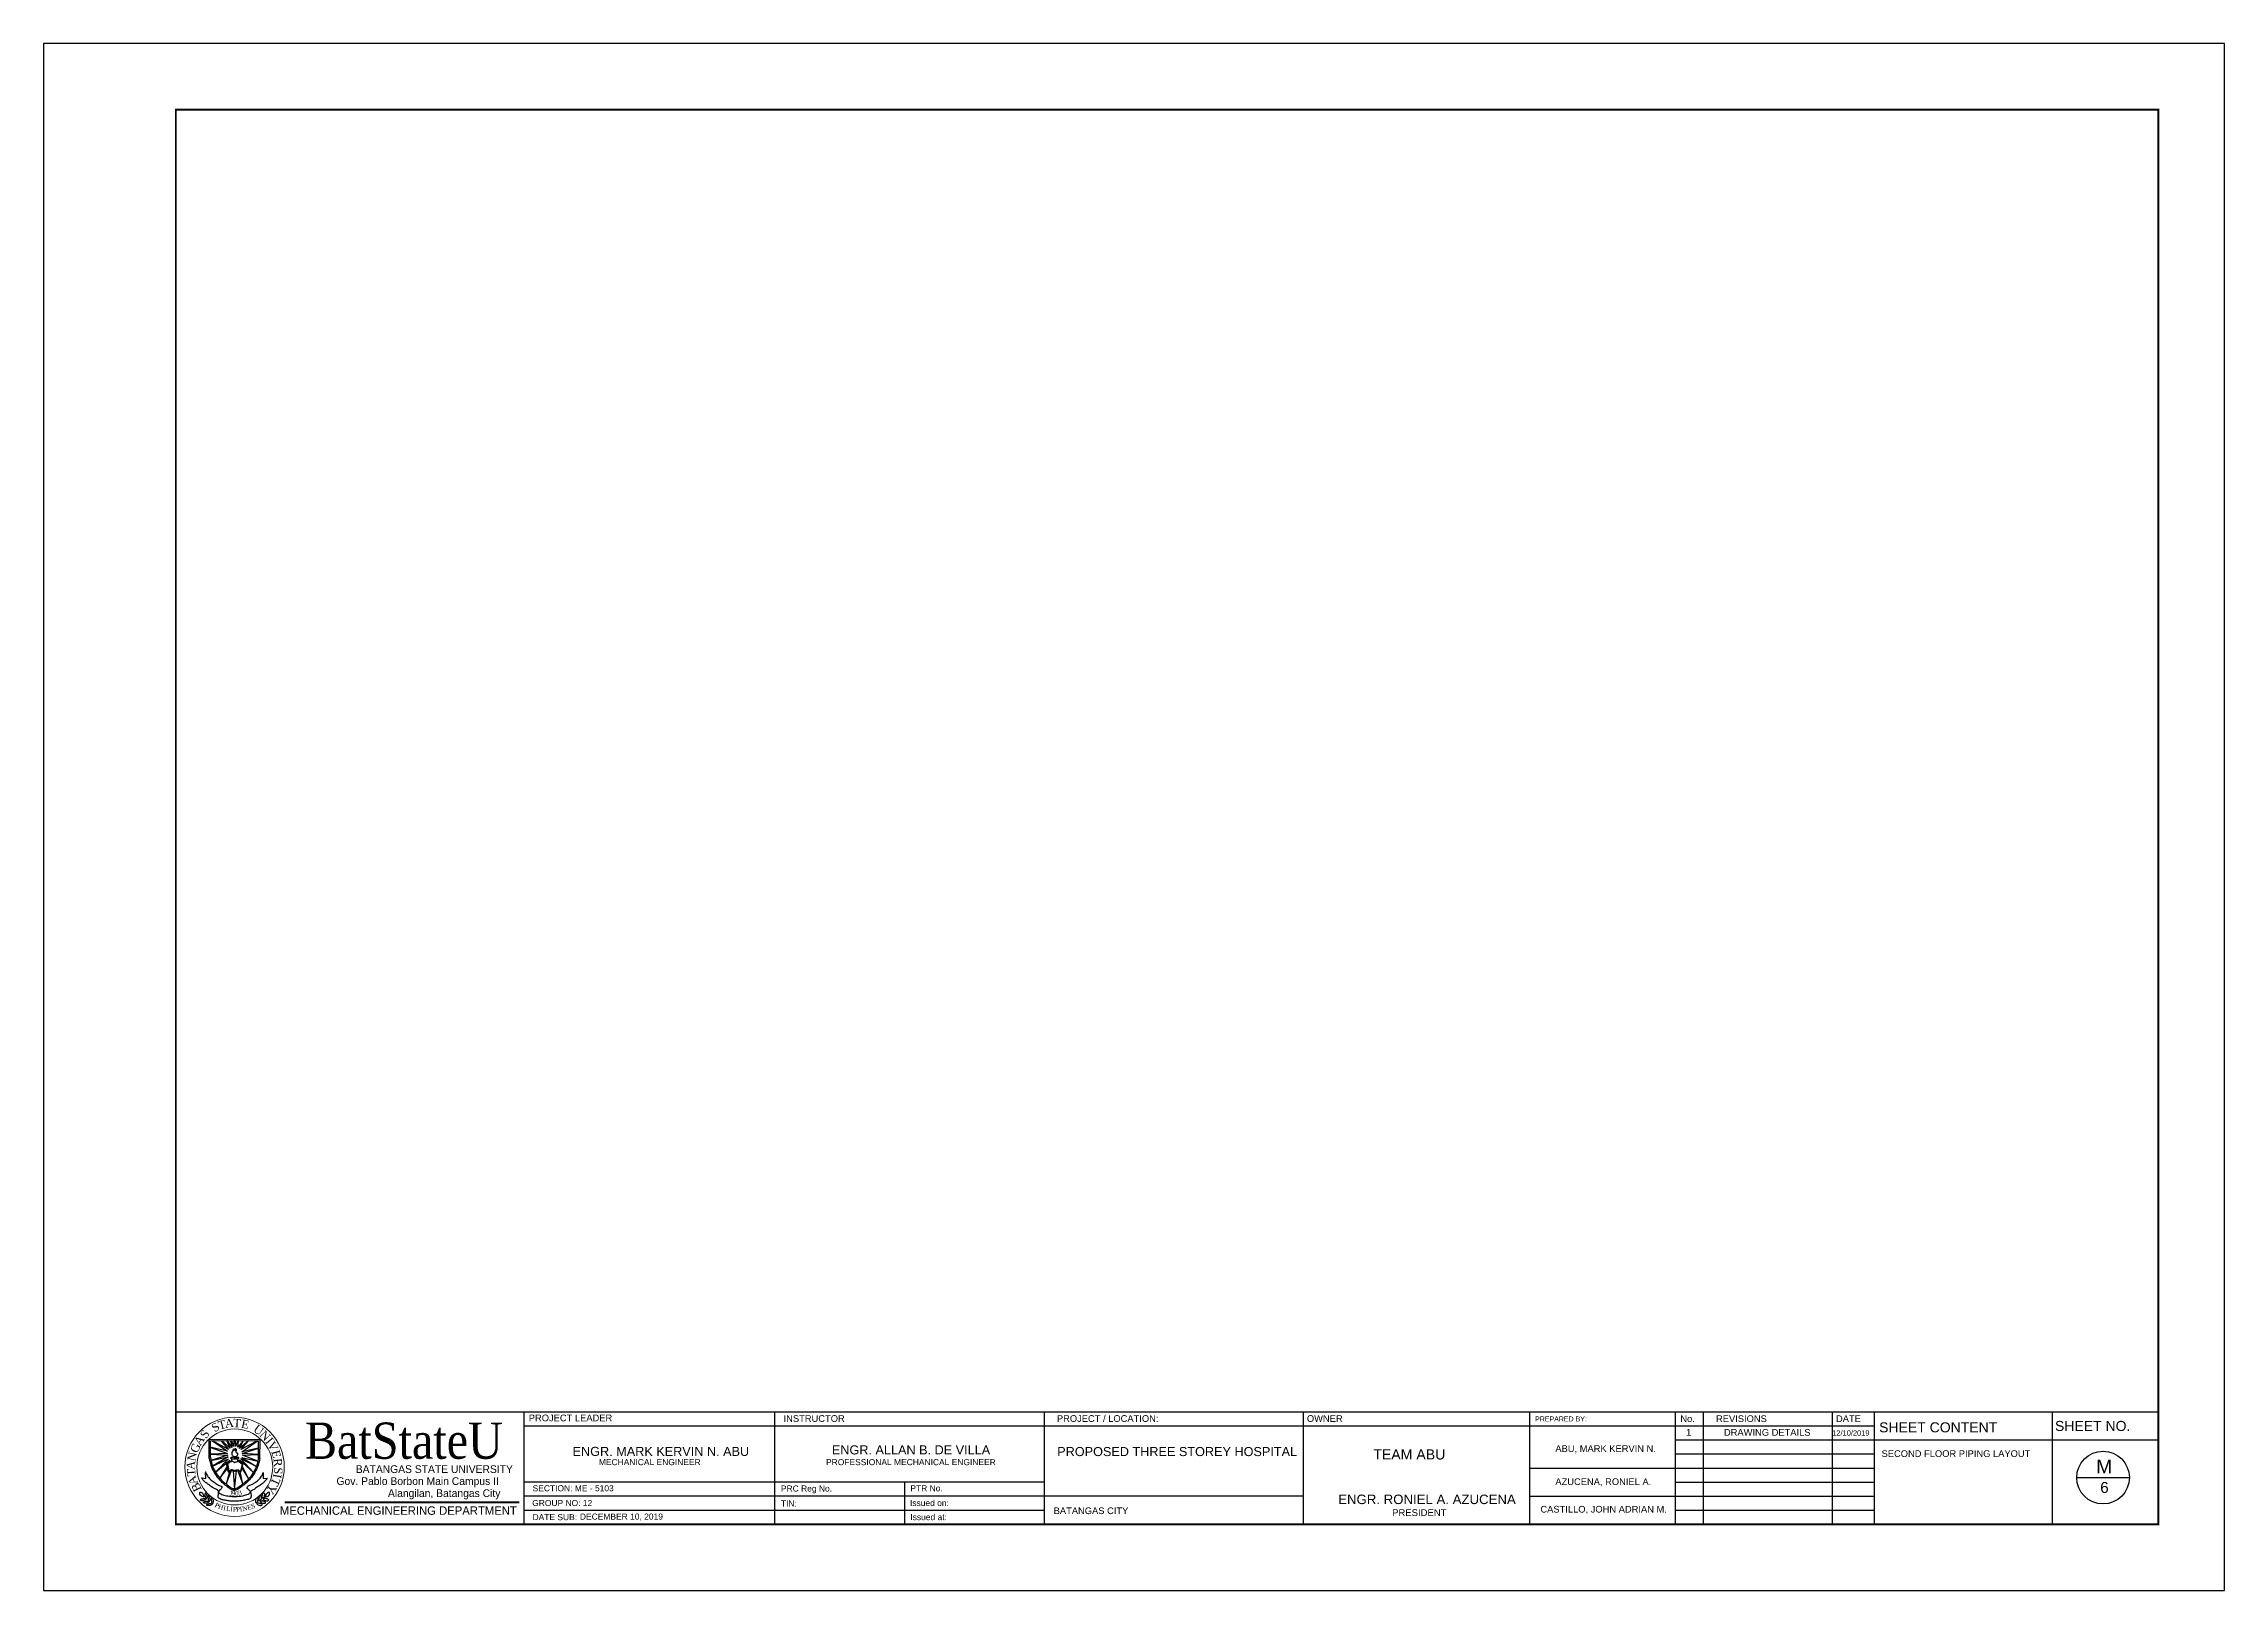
# Model space of a CAD drawing. Header units: millimetres. Extents: x 3 to 421, y 1 to 337.
# Drawn here: x 310.5 to 409.7, y 266.3 to 336.7 of the extents above; entities that cross this region are included whole.
import ezdxf
from ezdxf.enums import TextEntityAlignment as Align

# ---------------------------------------------------------------- set-up
doc = ezdxf.new("R2010")
doc.units = ezdxf.units.MM
doc.header["$MEASUREMENT"] = 0
for name, color, linetype in [('.1', 1, 'Continuous'), ('SHEET', 3, 'Continuous'), ('text', 7, 'Continuous')]:
    doc.layers.add(name, color=color, linetype=linetype)
for name, color, linetype, lineweight in [('stair', 134, 'Continuous', 0), ('texts', 2, 'Continuous', 18), ('WALL', 4, 'Continuous', 30)]:
    doc.layers.add(name, color=color, linetype=linetype, lineweight=lineweight)
doc.styles.add('arial', font='arial.ttf')
doc.styles.add('CGOTHIC', font='GOTHIC.TTF')
doc.styles.add('GARAMOND', font='GARA.TTF')
doc.styles.get("Standard").update_dxf_attribs({"font": 'arial.ttf'})

msp = doc.modelspace()

# ---------------------------------------------------------------- texts
at = {"attachment_point": 1}
for s, insert, char_height, width, rotation in [('{\\fTimes New Roman|b0|i0|c0|p18;\\C1;T}', (318.379, 273.96), 0.37713, 29.67394, 14.44799), ('{\\fTimes New Roman|b0|i0|c0|p18;\\C1;A}', (318.702, 274.057), 0.37713, 29.67394, 5.71852), ('{\\fTimes New Roman|b0|i0|c0|p18;\\C1;T}', (319.118, 274.091), 0.37713, 0.3193, 356.81503), ('{\\fTimes New Roman|b0|i0|c0|p18;\\C1;E}', (319.515, 274.063), 0.37713, 29.67394, 348.69045), ('{\\fTimes New Roman|b0|i0|c0|p18;\\C1;A}', (317.289, 273.041), 0.37713, 29.67394, 56.11039), ('{\\fTimes New Roman|b0|i0|c0|p18;\\C1;S}', (317.564, 273.368), 0.37713, 29.67394, 56.11039), ('{\\fTimes New Roman|b0|i0|c0|p18;\\C1;S}', (318.063, 273.783), 0.37713, 29.67394, 33.23179), ('{\\fTimes New Roman|b0|i0|c0|p18;\\C1;U}', (320.207, 273.854), 0.37713, 29.67394, 323.50126), ('{\\fTimes New Roman|b0|i0|c0|p18;\\C1;N}', (320.543, 273.597), 0.37713, 29.67394, 314.13564), ('{\\fTimes New Roman|b0|i0|c0|p18;\\C1;I}', (320.844, 273.283), 0.37713, 29.67394, 308.6454), ('{\\fTimes New Roman|b0|i0|c0|p18;\\C1;V}', (320.975, 273.114), 0.37713, 29.67394, 298.20017), ('{\\fTimes New Roman|b0|i0|c0|p18;\\C1;A}', (316.97, 271.782), 0.37713, 29.67394, 85.53705), ('{\\fTimes New Roman|b0|i0|c0|p18;\\C1;N}', (317.001, 272.216), 0.37713, 29.67394, 77.56161), ('{\\fTimes New Roman|b0|i0|c0|p18;\\C1;G}', (317.125, 272.654), 0.37713, 29.67394, 65.93474), ('{\\fTimes New Roman|b0|i0|c0|p18;\\C1;E}', (321.2, 272.702), 0.37713, 29.67394, 285.47868), ('{\\fTimes New Roman|b0|i0|c0|p18;\\C1;R}', (321.308, 272.311), 0.37713, 29.67394, 276.19955), ('{\\fTimes New Roman|b0|i0|c0|p18;\\C1;T}', (317.021, 271.461), 0.37713, 29.67394, 94.26652), ('{\\fTimes New Roman|b0|i0|c0|p18;\\C1;A}', (317.155, 271.028), 0.37713, 29.67394, 110.36673), ('{\\fTimes New Roman|b0|i0|c0|p18;\\C1;B}', (317.337, 270.722), 0.37713, 29.67394, 115.18408), ('{\\fTimes New Roman|b0|i0|c0|p18;\\C1;Y}', (321.116, 270.947), 0.37713, 29.67394, 237.49398), ('{\\fTimes New Roman|b0|i0|c0|p18;\\C1;T}', (321.266, 271.299), 0.37713, 29.67394, 245.97799), ('{\\fTimes New Roman|b0|i0|c0|p18;\\C1;I}', (321.313, 271.543), 0.37713, 29.67394, 259.8108), ('{\\fTimes New Roman|b0|i0|c0|p18;\\C1;S}', (321.355, 271.869), 0.37713, 29.67394, 266.05857), ('{\\fTimes New Roman|b0|i0|c0|p18;\\C1;P}', (318.332, 270.283), 0.21119, 29.67394, 333.24497), ('{\\fTimes New Roman|b0|i0|c0|p18;\\C1;P}', (318.338, 270.283), 0.21119, 29.67394, 333.24497), ('{\\fTimes New Roman|b0|i0|c0|p18;\\C1;H}', (318.464, 270.209), 0.21119, 29.67394, 342.36893), ('{\\fTimes New Roman|b0|i0|c0|p18;\\C1;I}', (318.679, 270.139), 0.21119, 29.67394, 350.74463), ('{\\fTimes New Roman|b0|i0|c0|p18;\\C1;L}', (318.81, 270.119), 0.21119, 29.67394, 350.69674), ('{\\fTimes New Roman|b0|i0|c0|p18;\\C1;1}', (318.954, 270.827), 0.21119, 29.67394, 350.69674), ('{\\fTimes New Roman|b0|i0|c0|p18;\\C1;I}', (318.986, 270.086), 0.21119, 29.67394, 357.83253), ('{\\fTimes New Roman|b0|i0|c0|p18;\\C1;9}', (319.035, 270.805), 0.21119, 29.67394, 359.89652), ('{\\fTimes New Roman|b0|i0|c0|p18;\\C1;P}', (319.092, 270.077), 0.21119, 29.67394, 359.89652), ('{\\fTimes New Roman|b0|i0|c0|p18;\\C1;0}', (319.192, 270.801), 0.21119, 29.67394, 359.89652), ('{\\fTimes New Roman|b0|i0|c0|p18;\\C1;P}', (319.225, 270.07), 0.21119, 29.67394, 7.51618), ('{\\fTimes New Roman|b0|i0|c0|p18;\\C1;3}', (319.306, 270.804), 0.21119, 29.67394, 14.57269), ('{\\fTimes New Roman|b0|i0|c0|p18;\\C1;I}', (319.386, 270.077), 0.21119, 29.67394, 9.03911), ('{\\fTimes New Roman|b0|i0|c0|p18;\\C1;N}', (319.495, 270.087), 0.21119, 29.67394, 12.92447), ('{\\fTimes New Roman|b0|i0|c0|p18;\\C1;E}', (319.718, 270.143), 0.21119, 29.67394, 14.57269), ('{\\fTimes New Roman|b0|i0|c0|p18;\\C1;S}', (319.897, 270.195), 0.21119, 29.67394, 14.57269)]:
    msp.add_mtext(s, dxfattribs=dict(at, insert=insert, char_height=char_height, width=width, rotation=rotation))
at = {"layer": 'SHEET', "color": 1, "style": 'arial'}
for s, height, p in [('M', 0.624, (403.915, 271.6)), ('6', 0.499, (404.096, 270.713))]:
    msp.add_text(s, height=height, dxfattribs=at).set_placement(p)
at = {"layer": 'text', "style": 'arial'}
for s, height, p in [('PROJECT LEADER', 0.30409, (332.56, 273.977)), ('INSTRUCTOR', 0.304, (344.159, 273.95)), ('PROJECT / LOCATION:', 0.30402, (356.601, 273.95)), ('PROJECT / LOCATION:', 0.30402, (356.601, 273.95)), ('PROJECT / LOCATION:', 0.30402, (356.601, 273.95)), ('OWNER', 0.304, (367.982, 273.95)), ('PREPARED BY: ', 0.22802, (378.373, 273.968)), ('No.', 0.304, (384.982, 273.942)), ('REVISIONS', 0.304, (386.608, 273.942)), ('DATE', 0.304, (392.069, 273.942)), ('1', 0.304, (385.245, 273.323)), ('DRAWING DETAILS', 0.30402, (386.968, 273.318)), ('12/10/2019', 0.2432, (391.895, 273.323)), ('SHEET CONTENT', 0.45603, (394.032, 273.473)), ('SHEET NO.', 0.456, (402.038, 273.536)), ('ENGR. MARK KERVIN N. ABU', 0.41257, (334.554, 272.4)), ('MECHANICAL ENGINEER', 0.27505, (335.751, 271.979)), ('PROFESSIONAL MECHANICAL ENGINEER', 0.27505, (346.092, 271.979)), ('ENGR. ALLAN B. DE VILLA', 0.41257, (346.358, 272.468)), ('PROPOSED THREE STOREY HOSPITAL', 0.41257, (356.616, 272.392)), ('TEAM ABU', 0.4598, (371.002, 272.238)), ('ABU, MARK KERVIN N.', 0.30402, (379.293, 272.58)), ('SECOND FLOOR PIPING LAYOUT', 0.30402, (394.143, 272.352)), ('SECTION: ME - 5103', 0.27505, (332.734, 270.792)), ('PRC Reg No.', 0.27505, (344.038, 270.779)), ('PTR No.', 0.275, (349.932, 270.792)), ('AZUCENA, RONIEL A.', 0.30402, (379.293, 271.074)), ('GROUP NO: 12', 0.27505, (332.716, 270.119)), ('TIN:', 0.275, (344.038, 270.096)), ('Issued on:', 0.275, (349.913, 270.119)), ('BATANGAS CITY', 0.30402, (356.454, 269.751)), ('ENGR. RONIEL A. AZUCENA', 0.43038, (369.407, 270.208)), ('CASTILLO, JOHN ADRIAN M.', 0.30402, (378.613, 269.822)), ('DATE SUB:', 0.275, (332.731, 269.476)), ('DECEMBER 10, 2019', 0.27505, (334.888, 269.502)), ('Issued at:', 0.275, (349.929, 269.476)), ('PRESIDENT', 0.3099, (371.86, 269.664))]:
    msp.add_text(s, height=height, dxfattribs=at).set_placement(p)
at = {"layer": 'text', "width": 1}
for s, height, style, p in [('BatStateU', 1.6503, 'GARAMOND', (326.874, 272.27)), ('Gov. Pablo Borbon Main Campus II', 0.35128, 'CGOTHIC', (327.501, 271.078)), ('BATANGAS STATE UNIVERSITY', 0.35128, 'CGOTHIC', (328.26, 271.623)), ('Alangilan, Batangas City', 0.35128, 'CGOTHIC', (328.709, 270.529))]:
    msp.add_text(s, height=height, dxfattribs=dict(at, style=style)).set_placement(p, align=Align.CENTER)
at = {"layer": 'WALL', "color": 250, "linetype": 'Continuous', "lineweight": 0, "insert": (321.229, 270.104), "char_height": 0.38403, "width": 12.18966, "attachment_point": 1}
msp.add_mtext('{\\fCentury Gothic|b0|i0|c0|p34;\\C7;MECHANICAL ENGINEERING DEPARTMENT}', dxfattribs=at)

# ---------------------------------------------------------------- linework, layer by layer
at = {"layer": '.1', "color": 0}
for p, q in [((409.749, 336.676), (310.473, 336.676)), ((310.473, 336.676), (310.473, 266.281)), ((409.749, 266.281), (409.749, 336.676)), ((310.473, 266.281), (409.749, 266.281))]:
    msp.add_line(p, q, dxfattribs=at)
at = {"layer": '.1', "linetype": 'Continuous', "ltscale": 0.5}
msp.add_line((343.746, 274.409), (343.746, 269.289), dxfattribs=at)
for p, q in [((318.016, 272.286), (318.016, 273.153)), ((318.065, 272.321), (318.065, 273.09)), ((318.895, 272.693), (318.157, 273.09)), ((318.157, 273.09), (318.841, 272.617)), ((318.597, 273.09), (318.564, 273.056)), ((318.564, 273.056), (318.895, 272.693)), ((318.955, 272.747), (318.597, 273.09)), ((318.847, 273.09), (318.82, 273.09)), ((318.82, 273.09), (318.955, 272.747)), ((319.037, 272.785), (318.847, 273.09)), ((319.037, 273.09), (318.979, 273.072)), ((318.979, 273.072), (319.037, 272.785)), ((319.118, 272.829), (319.037, 273.09)), ((319.14, 273.09), (319.118, 272.829)), ((319.216, 273.09), (319.14, 273.09)), ((319.313, 273.09), (319.216, 272.834)), ((319.216, 272.834), (319.216, 273.09)), ((319.552, 273.09), (319.313, 272.796)), ((319.313, 272.796), (319.351, 273.09)), ((319.351, 273.09), (319.313, 273.09)), ((319.802, 273.09), (319.395, 272.742)), ((319.395, 272.742), (319.552, 273.09)), ((320.214, 273.09), (319.454, 272.688)), ((319.454, 272.688), (319.802, 273.09)), ((319.492, 272.585), (320.214, 273.09)), ((320.263, 272.314), (320.263, 273.09)), ((320.312, 272.286), (320.328, 273.149)), ((318.841, 272.617), (318.044, 272.791)), ((318.044, 272.791), (318.841, 272.514)), ((318.841, 272.514), (318.092, 272.482)), ((318.092, 272.482), (318.863, 272.427)), ((318.863, 272.427), (318.092, 272.193)), ((318.092, 272.193), (318.868, 272.362)), ((318.868, 272.362), (318.166, 271.931)), ((318.166, 271.931), (318.895, 272.265)), ((318.895, 272.265), (318.299, 271.656)), ((318.299, 271.656), (318.95, 272.2)), ((318.78, 272.058), (318.857, 271.702)), ((318.84, 272.05), (318.898, 271.72)), ((319.026, 272.272), (319.026, 272.171)), ((319.305, 272.26), (319.305, 272.159)), ((320.022, 271.643), (319.389, 272.216)), ((319.516, 272.021), (319.435, 271.714)), ((320.16, 271.925), (319.454, 272.265)), ((319.454, 272.265), (320.022, 271.643)), ((319.466, 271.696), (319.561, 272.06)), ((320.263, 272.753), (319.492, 272.585)), ((319.492, 272.33), (320.16, 271.925)), ((319.492, 272.33), (320.23, 272.161)), ((319.514, 272.503), (320.263, 272.753)), ((320.263, 272.471), (319.514, 272.503)), ((319.525, 272.427), (320.263, 272.471)), ((320.23, 272.161), (319.525, 272.427)), ((317.669, 271.408), (317.853, 271.37)), ((317.853, 271.37), (317.843, 271.645)), ((318.814, 271.896), (318.503, 271.38)), ((318.503, 271.38), (318.825, 271.815)), ((318.784, 271.117), (319.031, 271.733)), ((318.939, 271.679), (318.784, 271.117)), ((319.096, 271.717), (319.164, 270.879)), ((319.164, 270.879), (319.248, 271.722)), ((319.319, 271.717), (319.538, 271.111)), ((319.538, 271.111), (319.416, 271.684)), ((319.498, 271.847), (319.801, 271.353)), ((319.801, 271.353), (319.53, 271.918)), ((320.461, 271.648), (320.472, 271.377)), ((320.472, 271.377), (320.653, 271.383))]:
    msp.add_line(p, q)
for points in [[(318.016, 272.286), (318.087, 271.986), (318.233, 271.65), (318.434, 271.368), (318.836, 271.005), (319.107, 270.847), (319.161, 270.831)], [(318.065, 272.321), (318.136, 272.021), (318.282, 271.684), (318.483, 271.402), (318.885, 271.039), (319.156, 270.882), (319.21, 270.866)], [(318.78, 272.058), (318.779, 272.096), (318.836, 272.104), (318.898, 272.128), (318.973, 272.166), (319.026, 272.171), (319.026, 272.195)], [(320.263, 272.321), (320.193, 272.021), (320.046, 271.684), (319.845, 271.402), (319.444, 271.039), (319.173, 270.882), (319.118, 270.866)], [(320.312, 272.286), (320.242, 271.986), (320.095, 271.65), (319.895, 271.368), (319.493, 271.005), (319.222, 270.847), (319.167, 270.831)], [(319.56, 272.056), (319.548, 272.099), (319.487, 272.085), (319.452, 272.102), (319.426, 272.134), (319.388, 272.157), (319.356, 272.18), (319.305, 272.18)], [(318.857, 271.702), (318.907, 271.667), (318.959, 271.679), (318.994, 271.716), (319.031, 271.733), (319.084, 271.733), (319.124, 271.725), (319.165, 271.704), (319.231, 271.719), (319.272, 271.731), (319.319, 271.717), (319.416, 271.684), (319.466, 271.696)], [(318.898, 271.72), (318.953, 271.72), (318.962, 271.743), (318.999, 271.763), (319.063, 271.778), (319.124, 271.749), (319.162, 271.743), (319.211, 271.746), (319.249, 271.763), (319.304, 271.769), (319.339, 271.766), (319.371, 271.743), (319.388, 271.728), (319.435, 271.714)], [(317.751, 270.539), (317.642, 270.578), (317.592, 270.656), (317.585, 270.732), (317.595, 270.745), (317.662, 270.739), (317.728, 270.679), (317.754, 270.62), (317.762, 270.565), (317.762, 270.537), (317.756, 270.537), (317.741, 270.552), (317.74, 270.552)], [(317.857, 270.428), (317.795, 270.381), (317.707, 270.363), (317.653, 270.365), (317.609, 270.391), (317.608, 270.409), (317.65, 270.436), (317.692, 270.451), (317.744, 270.459), (317.763, 270.465), (317.802, 270.455), (317.853, 270.427), (317.855, 270.42)], [(317.995, 270.309), (317.933, 270.263), (317.845, 270.244), (317.791, 270.246), (317.747, 270.273), (317.746, 270.29), (317.788, 270.317), (317.83, 270.333), (317.882, 270.341), (317.902, 270.347), (317.94, 270.336), (317.992, 270.308), (317.994, 270.302)], [(317.884, 270.464), (317.912, 270.536), (317.905, 270.626), (317.887, 270.678), (317.85, 270.712), (317.832, 270.709), (317.819, 270.66), (317.815, 270.616), (317.822, 270.564), (317.822, 270.543), (317.843, 270.509), (317.884, 270.468), (317.891, 270.468)], [(318.146, 270.202), (318.085, 270.155), (317.997, 270.137), (317.942, 270.139), (317.899, 270.166), (317.897, 270.183), (317.939, 270.21), (317.981, 270.226), (318.033, 270.234), (318.053, 270.239), (318.092, 270.229), (318.143, 270.201), (318.145, 270.194)], [(318.022, 270.346), (318.05, 270.418), (318.043, 270.507), (318.026, 270.559), (317.988, 270.593), (317.971, 270.59), (317.957, 270.542), (317.953, 270.497), (317.96, 270.445), (317.96, 270.425), (317.981, 270.39), (318.022, 270.349), (318.029, 270.349)], [(318.173, 270.238), (318.201, 270.311), (318.194, 270.4), (318.177, 270.452), (318.139, 270.486), (318.122, 270.483), (318.108, 270.435), (318.105, 270.39), (318.111, 270.338), (318.111, 270.318), (318.132, 270.283), (318.173, 270.242), (318.18, 270.242)], [(320.151, 270.255), (320.127, 270.328), (320.137, 270.417), (320.157, 270.468), (320.196, 270.501), (320.213, 270.497), (320.225, 270.448), (320.226, 270.403), (320.217, 270.352), (320.216, 270.331), (320.194, 270.298), (320.151, 270.258), (320.144, 270.259)], [(320.177, 270.218), (320.237, 270.168), (320.323, 270.146), (320.378, 270.146), (320.423, 270.171), (320.425, 270.188), (320.384, 270.217), (320.342, 270.234), (320.291, 270.244), (320.272, 270.251), (320.233, 270.242), (320.18, 270.216), (320.178, 270.21)], [(320.307, 270.356), (320.282, 270.429), (320.293, 270.518), (320.312, 270.569), (320.352, 270.602), (320.369, 270.598), (320.38, 270.549), (320.382, 270.504), (320.373, 270.453), (320.372, 270.432), (320.35, 270.399), (320.307, 270.359), (320.3, 270.36)], [(320.332, 270.318), (320.392, 270.269), (320.479, 270.247), (320.533, 270.247), (320.578, 270.272), (320.58, 270.289), (320.539, 270.317), (320.498, 270.335), (320.447, 270.345), (320.427, 270.352), (320.388, 270.343), (320.336, 270.317), (320.334, 270.311)], [(320.45, 270.468), (320.425, 270.542), (320.436, 270.631), (320.455, 270.682), (320.495, 270.715), (320.512, 270.71), (320.523, 270.662), (320.525, 270.617), (320.516, 270.566), (320.515, 270.545), (320.493, 270.511), (320.45, 270.472), (320.443, 270.472)], [(320.475, 270.431), (320.535, 270.382), (320.622, 270.36), (320.676, 270.359), (320.721, 270.384), (320.723, 270.402), (320.682, 270.43), (320.641, 270.448), (320.59, 270.458), (320.57, 270.464), (320.531, 270.456), (320.479, 270.43), (320.477, 270.423)], [(320.586, 270.538), (320.696, 270.572), (320.75, 270.648), (320.76, 270.724), (320.75, 270.737), (320.683, 270.734), (320.614, 270.676), (320.586, 270.619), (320.576, 270.564), (320.574, 270.537), (320.581, 270.536), (320.596, 270.55), (320.598, 270.55)]]:
    msp.add_spline(points, degree=3)
for points, end_tangent in [([(318.84, 272.05), (318.915, 272.091), (318.968, 272.137), (319.02, 272.151), (319.072, 272.157), (319.124, 272.137), (319.144, 272.111), (319.165, 272.096), (319.194, 272.123), (319.26, 272.137), (319.324, 272.149), (319.394, 272.117), (319.44, 272.07), (319.498, 272.05), (319.516, 272.059), (319.516, 272.021)], (0, -1)), ([(319.012, 272.342), (319.1, 272.337), (319.191, 272.334), (319.253, 272.335), (319.307, 272.341), (319.337, 272.338), (319.338, 272.309), (319.338, 272.285), (319.327, 272.264), (319.302, 272.26), (319.251, 272.255), (319.164, 272.255), (319.059, 272.253), (319.033, 272.269), (319.003, 272.288), (319.011, 272.343), (319.011, 272.349)], (-1, 0))]:
    msp.add_spline(points, degree=3, dxfattribs=dict(end_tangent=end_tangent))
at = {"start_tangent": (-1, 0)}
msp.add_spline([(319.158, 272.362), (319.089, 272.399), (319.053, 272.455), (319.053, 272.518), (319.053, 272.566), (319.067, 272.591), (319.082, 272.639), (319.104, 272.634), (319.111, 272.682), (319.125, 272.718), (319.144, 272.692), (319.182, 272.658), (319.21, 272.658), (319.208, 272.697), (319.195, 272.732), (319.197, 272.744), (319.232, 272.714), (319.232, 272.686), (319.238, 272.659), (319.238, 272.631), (319.227, 272.586), (319.254, 272.545), (319.286, 272.547), (319.307, 272.494), (319.301, 272.451), (319.269, 272.392), (319.239, 272.366), (319.202, 272.359), (319.156, 272.359), (319.159, 272.359)], degree=3, dxfattribs=at)
for points, knots in [([(320.653, 271.383), (320.657, 271.383), (320.681, 271.379), (320.544, 271.25), (320.459, 271.139), (320.287, 271.043), (320.128, 270.936), (320.012, 270.842), (319.886, 270.801), (319.912, 270.671), (319.943, 270.567), (319.869, 270.44), (319.718, 270.411), (319.52, 270.36), (319.277, 270.341), (319.039, 270.335), (318.828, 270.368), (318.642, 270.388), (318.507, 270.436), (318.435, 270.491), (318.408, 270.54), (318.43, 270.629), (318.448, 270.717), (318.418, 270.868), (318.203, 270.912), (318.039, 271.051), (317.886, 271.169), (317.756, 271.258), (317.712, 271.346), (317.64, 271.413), (317.668, 271.41), (317.697, 271.402)], [1.525096, 1.525096, 1.525096, 1.525096, 1.532073, 1.584612, 1.633558, 1.698069, 1.768711, 1.823631, 1.856154, 1.874433, 1.942755, 1.959564, 2.013837, 2.081716, 2.168665, 2.253261, 2.318126, 2.380396, 2.439479, 2.4572, 2.470092, 2.492272, 2.543518, 2.560297, 2.639259, 2.721631, 2.780104, 2.832648, 2.871086, 2.885372, 2.911145, 2.911145, 2.911145, 2.911145]), ([(317.859, 271.674), (317.808, 271.674), (317.931, 271.511), (317.989, 271.398), (318.145, 271.259), (318.32, 271.157), (318.433, 271.042), (318.617, 271.012), (318.573, 270.92), (318.526, 270.87), (318.462, 270.831), (318.413, 270.733), (318.568, 270.645), (318.744, 270.595), (318.963, 270.557), (319.142, 270.559), (319.353, 270.555), (319.588, 270.584), (319.783, 270.663), (319.889, 270.726), (319.889, 270.794), (319.832, 270.836), (319.795, 270.887), (319.729, 270.921), (319.749, 270.989), (319.81, 271.062), (319.948, 271.084), (320.091, 271.186), (320.227, 271.279), (320.33, 271.383), (320.393, 271.477), (320.448, 271.546), (320.461, 271.636), (320.461, 271.648)], [0, 0, 0, 0, 0.050157, 0.09733, 0.169415, 0.238469, 0.297382, 0.34519, 0.361609, 0.384753, 0.415402, 0.43521, 0.480082, 0.549086, 0.637593, 0.692397, 0.728181, 0.847546, 0.920378, 0.94488, 0.959291, 0.979722, 1.010309, 1.023969, 1.046254, 1.066064, 1.119081, 1.173808, 1.241086, 1.282544, 1.318293, 1.350594, 1.379885, 1.379885, 1.379885, 1.379885]), ([(317.843, 271.668), (317.847, 271.673), (317.856, 271.677), (317.868, 271.677), (317.87, 271.677)], [3.04846765, 3.04846765, 3.04846765, 3.04846765, 3.05886904, 3.06079098, 3.06079098, 3.06079098, 3.06079098]), ([(319.137, 271.211), (319.149, 271.21), (319.171, 271.206), (319.186, 271.208), (319.197, 271.211)], [0, 0, 0, 0, 0.01145534, 0.02007474, 0.02007474, 0.02007474, 0.02007474]), ([(319.137, 271.191), (319.149, 271.189), (319.171, 271.186), (319.186, 271.187), (319.197, 271.19)], [0, 0, 0, 0, 0.01145534, 0.02007474, 0.02007474, 0.02007474, 0.02007474]), ([(319.143, 271.142), (319.153, 271.144), (319.17, 271.146), (319.183, 271.145), (319.191, 271.143)], [0.00178548, 0.00178548, 0.00178548, 0.00178548, 0.01145534, 0.01823656, 0.01823656, 0.01823656, 0.01823656]), ([(319.145, 271.122), (319.154, 271.123), (319.17, 271.125), (319.182, 271.125), (319.189, 271.123)], [0.00231179, 0.00231179, 0.00231179, 0.00231179, 0.01145534, 0.0176246, 0.0176246, 0.0176246, 0.0176246])]:
    msp.add_open_spline(points, degree=3, knots=knots)
at = {"layer": 'SHEET', "color": 1}
for p, q in [((316.49, 274.409), (406.741, 274.409)), ((332.337, 274.41), (332.337, 269.289)), ((332.337, 274.409), (332.337, 269.289)), ((343.746, 274.41), (343.746, 269.289)), ((343.746, 274.409), (343.746, 269.289)), ((356.036, 269.289), (356.036, 274.409)), ((367.813, 274.409), (367.813, 269.289)), ((378.115, 274.409), (378.115, 269.289)), ((384.745, 274.409), (384.745, 269.289)), ((386.025, 274.409), (386.025, 269.289)), ((391.889, 274.409), (391.889, 269.289)), ((393.81, 274.409), (393.81, 269.289)), ((401.904, 274.409), (401.904, 269.289)), ((332.337, 273.769), (388.907, 273.769)), ((384.745, 273.129), (395.505, 273.129)), ((387.149, 273.769), (393.81, 273.769)), ((392.143, 273.129), (406.741, 273.129)), ((384.745, 272.489), (393.81, 272.489)), ((332.337, 271.219), (356.036, 271.219)), ((349.67, 271.219), (349.67, 269.289)), ((378.115, 271.849), (388.907, 271.849)), ((384.745, 271.209), (393.81, 271.209)), ((387.149, 271.849), (393.81, 271.849)), ((403.025, 271.413), (405.425, 271.413)), ((332.337, 270.576), (367.813, 270.576)), ((378.115, 270.569), (388.907, 270.569)), ((387.149, 270.569), (393.81, 270.569)), ((332.337, 269.932), (342.67, 269.932)), ((332.337, 269.932), (356.036, 269.932)), ((343.746, 269.932), (354.08, 269.932)), ((384.745, 269.929), (393.81, 269.929))]:
    msp.add_line(p, q, dxfattribs=at)
msp.add_circle((404.225, 271.413), 1.2, dxfattribs=at)
at = {"layer": 'stair'}
for p, q in [((318.016, 273.153), (320.328, 273.149)), ((318.065, 273.09), (320.263, 273.09))]:
    msp.add_line(p, q, dxfattribs=at)
msp.add_circle((319.168, 271.903), 2.263, dxfattribs=at)
at = {"layer": 'stair', "lineweight": 20}
for centre, radius in [((319.168, 271.903), 2.263), ((319.176, 271.897), 1.728)]:
    msp.add_circle(centre, radius, dxfattribs=at)
at = {"layer": 'texts', "color": 85, "linetype": 'Continuous', "lineweight": 50}
msp.add_line((321.454, 270.297), (332.115, 270.297), dxfattribs=at)
at = {"layer": 'WALL', "color": 1, "linetype": 'Continuous', "const_width": 0.0853}
msp.add_lwpolyline([(316.49, 269.289), (406.741, 269.289), (406.741, 333.668), (316.49, 333.668)], close=True, dxfattribs=at)

msp.set_redraw_order([(e.dxf.handle, doc.entitydb.next_handle()) for e in msp.query("TEXT MTEXT ATTDEF DIMENSION ARC_DIMENSION")])  # texts and dimensions are drawn at this point

doc.saveas('drawing.dxf')
